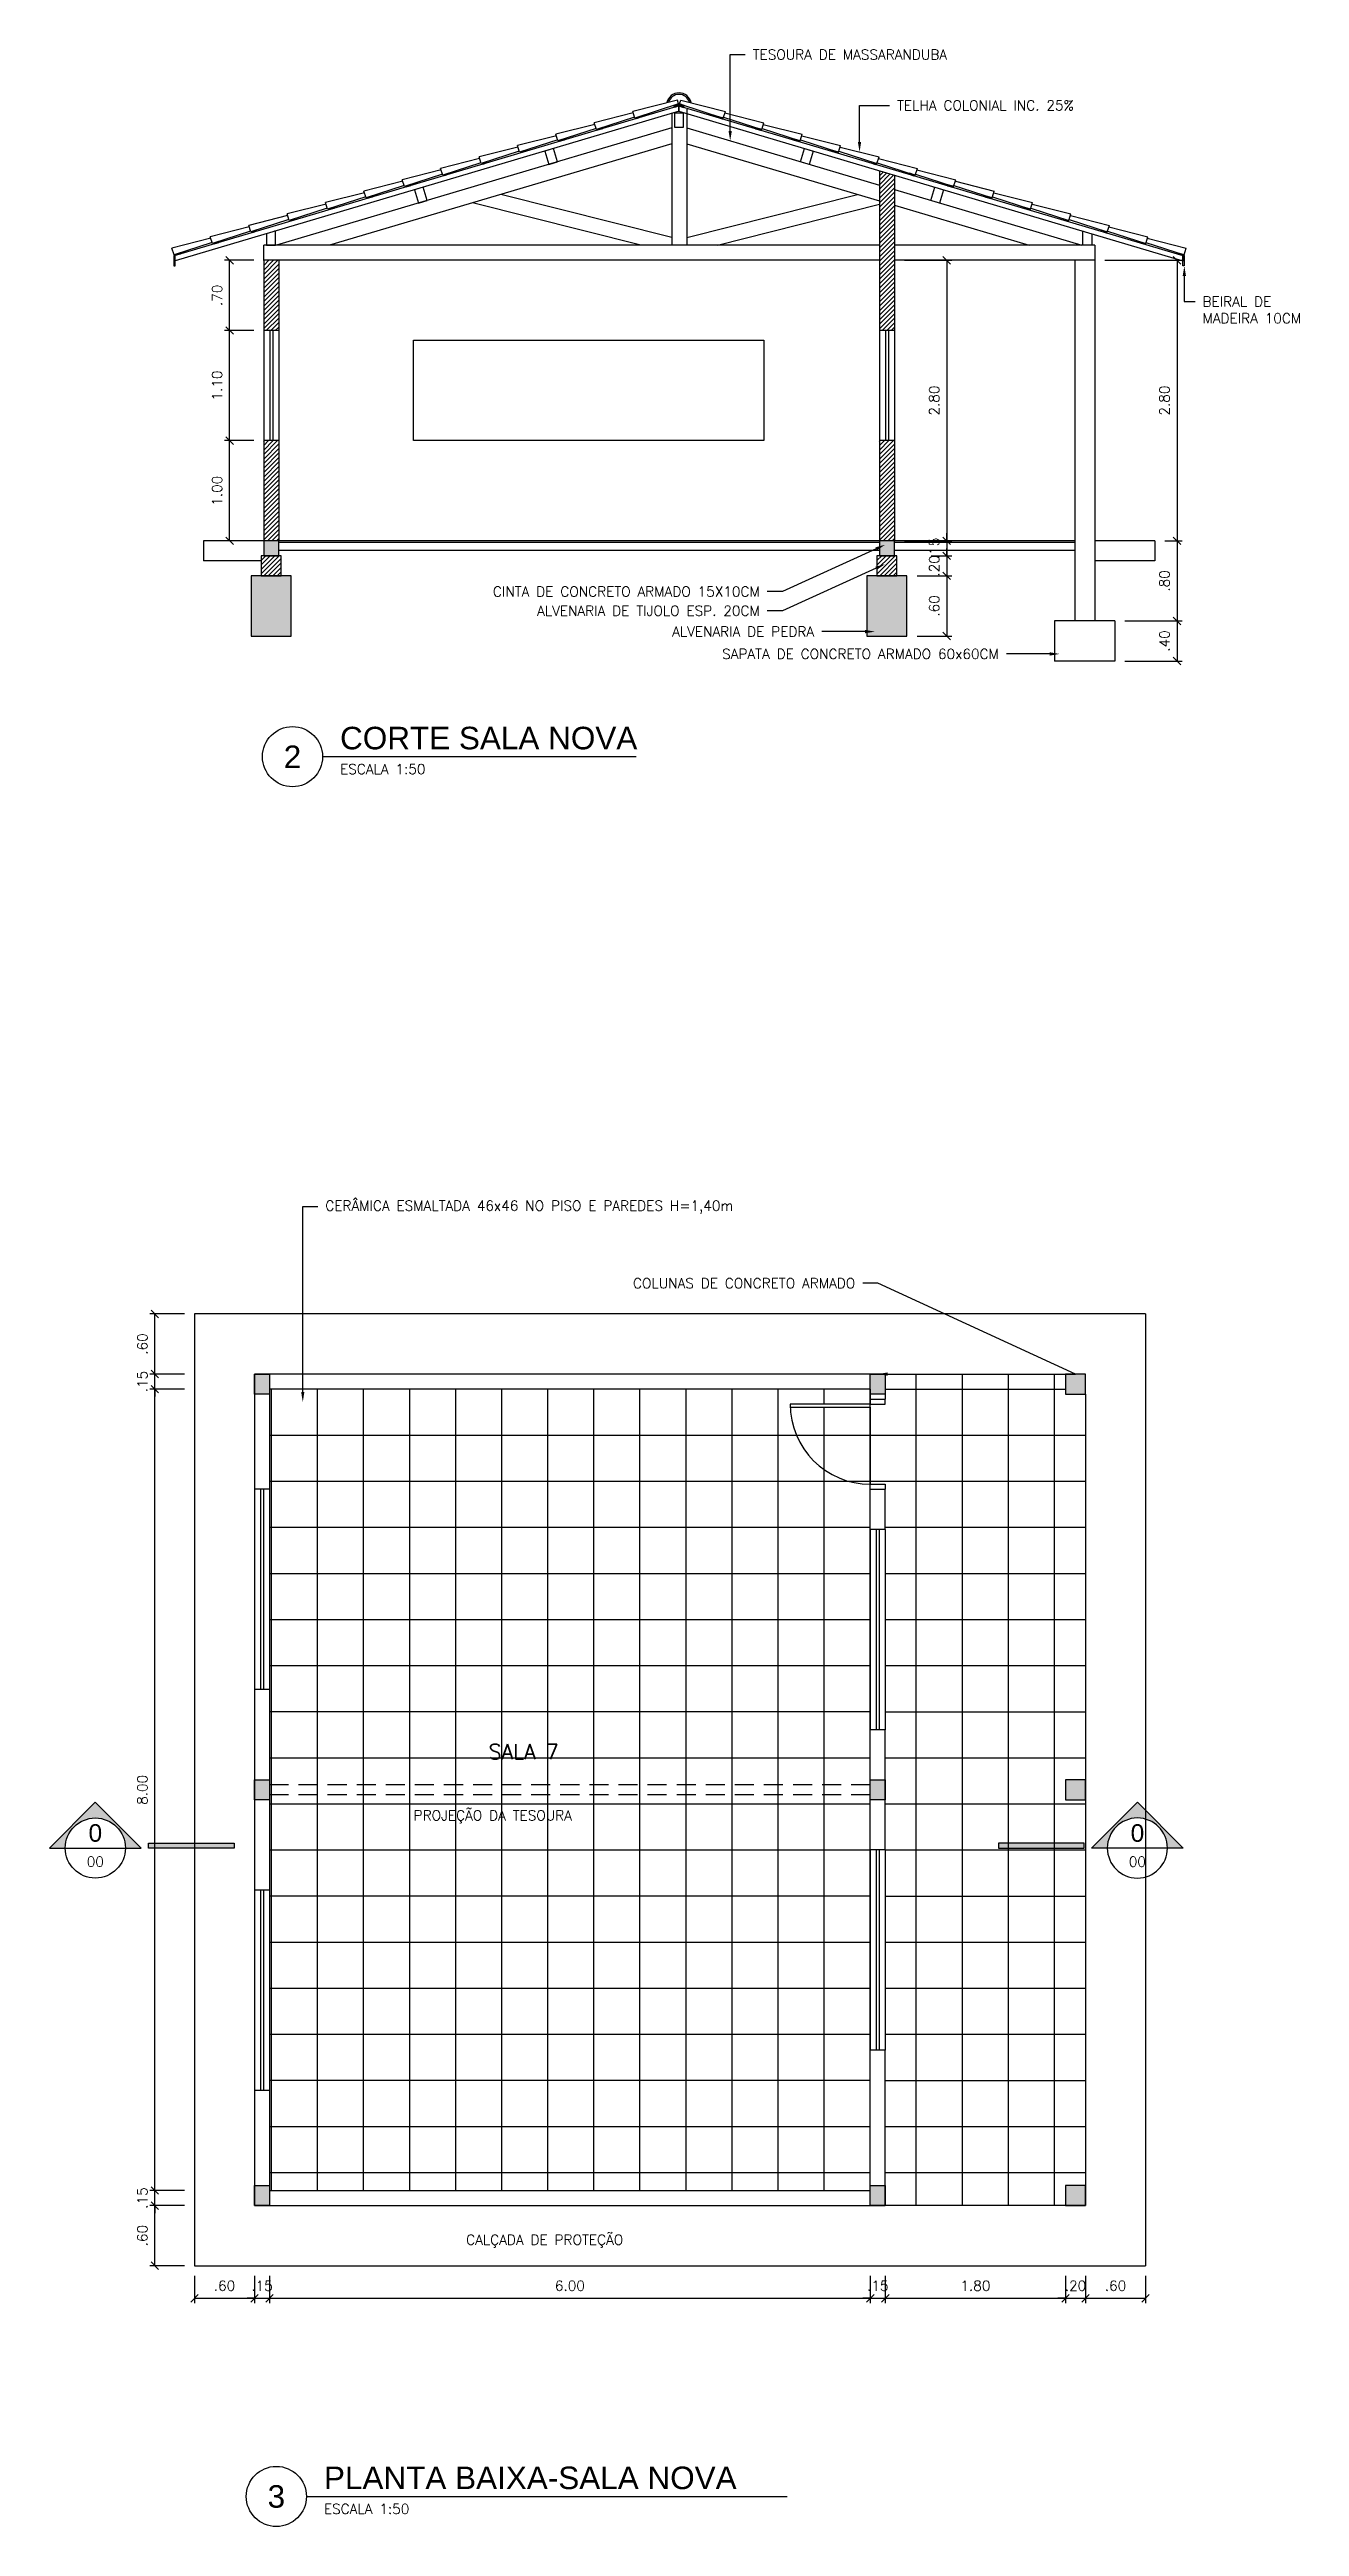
# Model space of a CAD drawing. Header units: millimetres. Extents: x -11 to 499, y 215 to 428.
# Drawn here: x 110.83 to 123.32, y 248.44 to 273.17 of the extents above; entities that cross this region are included whole.
import ezdxf
from ezdxf import colors
from ezdxf.entities.mleader import LeaderData, LeaderLine
from ezdxf.enums import TextEntityAlignment as Align
from ezdxf.math import Vec2, Vec3

# ---------------------------------------------------------------- set-up
doc = ezdxf.new("R2010")
doc.units = ezdxf.units.MM
doc.linetypes.add('HIDDEN', pattern=[9.525, 6.35, -3.175])
for name, color, linetype in [('ARQ-ALVENARIA', 4, 'Continuous'), ('ARQ-COTAS', 30, 'Continuous'), ('ARQ-ESQ-01', 1, 'Continuous'), ('ARQ-ESQ-02', 2, 'Continuous'), ('ARQ-ESTRUTURA', 6, 'Continuous'), ('ARQ-HACHURA', 253, 'Continuous'), ('ARQ-PENA-01', 1, 'Continuous'), ('ARQ-PENA-03', 3, 'Continuous'), ('ARQ-PENA-06', 6, 'Continuous'), ('ARQ-PISO', 8, 'Continuous'), ('ARQ-PROJ-01', 1, 'HIDDEN'), ('ARQ-SÍMBOLOS', 2, 'Continuous'), ('ARQ-TEXTO2', 2, 'Continuous'), ('ARQ-TEXTO3', 3, 'Continuous'), ('ARQ-TEXTO4', 4, 'Continuous')]:
    doc.layers.add(name, color=color, linetype=linetype)
doc.styles.add('arial', font='arial.ttf')
doc.styles.add('ROMANS', font='romans.shx')
doc.styles.add('Romans_Anot', font='romans.shx')
doc.dimstyles.new('Escala 1-50', dxfattribs={"dimscale": 0.5, "dimtxt": 0.2, "dimasz": 0.15, "dimexe": 0.1, "dimexo": 0.2, "dimgap": 0.15, "dimtad": 1, "dimzin": 4, "dimdsep": 46, "dimtxsty": 'Romans_Anot', "dimblk": 'OBLIQUE', "dimcen": 0.25, "dimclrd": 256, "dimclre": 256, "dimclrt": 2, "dimadec": 0, "dimazin": 0, "dimtfac": 1, "dimtix": 1, "dimtmove": 2, "dimatfit": 3, "dimfxl": 1, "dimlwd": -1, "dimlwe": -1, "dimarcsym": 0})
pattern_1 = [(50, (-24.41137, 0), (0.18218467, -0.015939086), [0.01905, -0.20955]), (355, (-24.41137, 0), (-0.03524342, 0.19105685), [0.01524, -0.16764058]), (100.451445, (-24.39619, -0.00133), (0.14694125, 0.17511775), [0.01619001, -0.17809024]), (46.1842, (-24.41137, 0.0508), (0.27107904, -0.04204233), [0.028575, -0.314325]), (96.63556, (-24.38878, 0.0473), (0.23740413, 0.24742612), [0.02428502, -0.2671356]), (351.18415, (-24.41137, 0.0508), (0.23740413, 0.24742612), [0.02285997, -0.25145973]), (21, (-24.38597, 0.0381), (0.15161439, -0.1022652), [0.01905, -0.20955]), (326, (-24.38597, 0.0381), (0.06180203, 0.18418797), [0.01524, -0.16764]), (71.451445, (-24.37333, 0.02958), (0.21341642, 0.08192277), [0.01619001, -0.17808994]), (37.5, (-24.41137, 0), (0.003088603, 0.084555039), [0, -0.165608, 0, -0.17018, 0, -0.168275]), (7.5, (-24.41137, 0), (0.066819663, 0.100180575), [0, -0.097028, 0, -0.161798, 0, -0.064135]), (327.5, (-24.46801, 0), (0.135590595, -0.005728744), [0, -0.0635, 0, -0.19812, 0, -0.26289]), (317.5, (-24.49341, 0), (0.14812918, 0.02542649), [0, -0.08255, 0, -0.131572, 0, -0.18669])]

msp = doc.modelspace()

# ---------------------------------------------------------------- texts
at = {"layer": 'ARQ-TEXTO2', "char_height": 0.1, "attachment_point": 1, "style": 'ROMANS'}
for s, insert in [('PROJEÇÃO DA TESOURA', (114.471, 255.592)), ('CALÇADA DE PROTEÇÃO', (114.996, 251.356))]:
    msp.add_mtext(s, dxfattribs=dict(at, insert=insert))
at = {"layer": 'ARQ-TEXTO3', "style": 'ROMANS'}
msp.add_text('SALA 7', height=0.15, dxfattribs=at).set_placement((115.221, 256.102))

# ---------------------------------------------------------------- blocks, each defined once
blk = doc.blocks.new('_Oblique')
at = {"color": 0, "linetype": 'ByBlock', "lineweight": -2}
blk.add_line((-0.5, -0.5), (0.5, 0.5), dxfattribs=at)
blk = doc.blocks.new('*D209')
at = {"layer": 'ARQ-COTAS', "ltscale": 0.03, "transparency": 16777216}
for p, q in [((119.374, 271.064), (119.846, 271.064)), ((119.796, 271.064), (119.796, 268.264)), ((119.374, 268.264), (119.846, 268.264))]:
    blk.add_line(p, q, dxfattribs=at)
at = {"layer": 'Defpoints', "color": 0, "ltscale": 0.03, "transparency": 16777216}
for p in [(119.274, 271.064), (119.274, 268.264), (119.796, 268.264)]:
    blk.add_point(p, dxfattribs=at)
at = {"layer": 'ARQ-COTAS', "ltscale": 0.03, "transparency": 16777216, "xscale": 0.075, "yscale": 0.075, "zscale": 0.075}
for p, rotation in [((119.796, 271.064), 90), ((119.796, 268.264), 270)]:
    blk.add_blockref('_Oblique', p, dxfattribs=dict(at, rotation=rotation))
at = {"layer": 'ARQ-COTAS', "color": 2, "ltscale": 0.03, "transparency": 16777216, "insert": (119.671, 269.664), "char_height": 0.1, "attachment_point": 5, "rotation": 90, "style": 'Romans_Anot'}
blk.add_mtext('2.80', dxfattribs=at)
blk = doc.blocks.new('*D210')
at = {"layer": 'ARQ-COTAS', "ltscale": 0.03, "transparency": 16777216}
for p, q in [((119.374, 268.264), (119.846, 268.264)), ((119.796, 268.264), (119.796, 268.339)), ((119.796, 268.264), (119.796, 268.114)), ((119.642, 268.114), (119.846, 268.114)), ((119.796, 268.114), (119.796, 268.039))]:
    blk.add_line(p, q, dxfattribs=at)
at = {"layer": 'Defpoints', "color": 0, "ltscale": 0.03, "transparency": 16777216}
for p in [(119.274, 268.264), (119.542, 268.114), (119.796, 268.114)]:
    blk.add_point(p, dxfattribs=at)
at = {"layer": 'ARQ-COTAS', "ltscale": 0.03, "transparency": 16777216, "xscale": 0.075, "yscale": 0.075, "zscale": 0.075}
for p, rotation in [((119.796, 268.264), 270), ((119.796, 268.114), 90)]:
    blk.add_blockref('_Oblique', p, dxfattribs=dict(at, rotation=rotation))
at = {"layer": 'ARQ-COTAS', "color": 2, "ltscale": 0.03, "transparency": 16777216, "insert": (119.671, 268.189), "char_height": 0.1, "attachment_point": 5, "rotation": 90, "style": 'Romans_Anot'}
blk.add_mtext('.15', dxfattribs=at)
blk = doc.blocks.new('*D211')
at = {"layer": 'ARQ-COTAS', "ltscale": 0.03, "transparency": 16777216}
for p, q in [((119.642, 268.114), (119.846, 268.114)), ((119.796, 268.114), (119.796, 268.189)), ((119.796, 268.114), (119.796, 267.914)), ((119.499, 267.914), (119.846, 267.914)), ((119.796, 267.914), (119.796, 267.839))]:
    blk.add_line(p, q, dxfattribs=at)
at = {"layer": 'Defpoints', "color": 0, "ltscale": 0.03, "transparency": 16777216}
for p in [(119.542, 268.114), (119.399, 267.914), (119.796, 267.914)]:
    blk.add_point(p, dxfattribs=at)
at = {"layer": 'ARQ-COTAS', "ltscale": 0.03, "transparency": 16777216, "xscale": 0.075, "yscale": 0.075, "zscale": 0.075}
for p, rotation in [((119.796, 268.114), 270), ((119.796, 267.914), 90)]:
    blk.add_blockref('_Oblique', p, dxfattribs=dict(at, rotation=rotation))
at = {"layer": 'ARQ-COTAS', "color": 2, "ltscale": 0.03, "transparency": 16777216, "insert": (119.671, 268.014), "char_height": 0.1, "attachment_point": 5, "rotation": 90, "style": 'Romans_Anot'}
blk.add_mtext('.20', dxfattribs=at)
blk = doc.blocks.new('*D212')
at = {"layer": 'ARQ-COTAS', "ltscale": 0.03, "transparency": 16777216}
for p, q in [((119.499, 267.914), (119.846, 267.914)), ((119.796, 267.914), (119.796, 267.314)), ((119.499, 267.314), (119.846, 267.314))]:
    blk.add_line(p, q, dxfattribs=at)
at = {"layer": 'Defpoints', "color": 0, "ltscale": 0.03, "transparency": 16777216}
for p in [(119.399, 267.914), (119.399, 267.314), (119.796, 267.314)]:
    blk.add_point(p, dxfattribs=at)
at = {"layer": 'ARQ-COTAS', "ltscale": 0.03, "transparency": 16777216, "xscale": 0.075, "yscale": 0.075, "zscale": 0.075}
for p, rotation in [((119.796, 267.914), 90), ((119.796, 267.314), 270)]:
    blk.add_blockref('_Oblique', p, dxfattribs=dict(at, rotation=rotation))
at = {"layer": 'ARQ-COTAS', "color": 2, "ltscale": 0.03, "transparency": 16777216, "insert": (119.671, 267.614), "char_height": 0.1, "attachment_point": 5, "rotation": 90, "style": 'Romans_Anot'}
blk.add_mtext('.60', dxfattribs=at)
blk = doc.blocks.new('*D213')
at = {"layer": 'ARQ-COTAS', "ltscale": 0.03, "transparency": 16777216}
for p, q in [((121.374, 271.064), (122.146, 271.064)), ((122.096, 271.064), (122.096, 268.264)), ((122.016, 268.264), (122.146, 268.264))]:
    blk.add_line(p, q, dxfattribs=at)
at = {"layer": 'Defpoints', "color": 0, "ltscale": 0.03, "transparency": 16777216}
for p in [(121.274, 271.064), (121.916, 268.264), (122.096, 268.264)]:
    blk.add_point(p, dxfattribs=at)
at = {"layer": 'ARQ-COTAS', "ltscale": 0.03, "transparency": 16777216, "xscale": 0.075, "yscale": 0.075, "zscale": 0.075}
for p, rotation in [((122.096, 271.064), 90), ((122.096, 268.264), 270)]:
    blk.add_blockref('_Oblique', p, dxfattribs=dict(at, rotation=rotation))
at = {"layer": 'ARQ-COTAS', "color": 2, "ltscale": 0.03, "transparency": 16777216, "insert": (121.971, 269.664), "char_height": 0.1, "attachment_point": 5, "rotation": 90, "style": 'Romans_Anot'}
blk.add_mtext('2.80', dxfattribs=at)
blk = doc.blocks.new('*D214')
at = {"layer": 'ARQ-COTAS', "ltscale": 0.03, "transparency": 16777216}
for p, q in [((121.974, 268.264), (122.146, 268.264)), ((122.096, 268.264), (122.096, 267.464)), ((121.574, 267.464), (122.146, 267.464))]:
    blk.add_line(p, q, dxfattribs=at)
at = {"layer": 'Defpoints', "color": 0, "ltscale": 0.03, "transparency": 16777216}
for p in [(121.874, 268.264), (121.474, 267.464), (122.096, 267.464)]:
    blk.add_point(p, dxfattribs=at)
at = {"layer": 'ARQ-COTAS', "ltscale": 0.03, "transparency": 16777216, "xscale": 0.075, "yscale": 0.075, "zscale": 0.075}
for p, rotation in [((122.096, 268.264), 90), ((122.096, 267.464), 270)]:
    blk.add_blockref('_Oblique', p, dxfattribs=dict(at, rotation=rotation))
at = {"layer": 'ARQ-COTAS', "color": 2, "ltscale": 0.03, "transparency": 16777216, "insert": (121.971, 267.864), "char_height": 0.1, "attachment_point": 5, "rotation": 90, "style": 'Romans_Anot'}
blk.add_mtext('.80', dxfattribs=at)
blk = doc.blocks.new('*D215')
at = {"layer": 'ARQ-COTAS', "ltscale": 0.03, "transparency": 16777216}
for p, q in [((121.574, 267.464), (122.146, 267.464)), ((122.096, 267.464), (122.096, 267.064)), ((121.574, 267.064), (122.146, 267.064))]:
    blk.add_line(p, q, dxfattribs=at)
at = {"layer": 'Defpoints', "color": 0, "ltscale": 0.03, "transparency": 16777216}
for p in [(121.474, 267.464), (121.474, 267.064), (122.096, 267.064)]:
    blk.add_point(p, dxfattribs=at)
at = {"layer": 'ARQ-COTAS', "ltscale": 0.03, "transparency": 16777216, "xscale": 0.075, "yscale": 0.075, "zscale": 0.075}
for p, rotation in [((122.096, 267.464), 90), ((122.096, 267.064), 270)]:
    blk.add_blockref('_Oblique', p, dxfattribs=dict(at, rotation=rotation))
at = {"layer": 'ARQ-COTAS', "color": 2, "ltscale": 0.03, "transparency": 16777216, "insert": (121.971, 267.264), "char_height": 0.1, "attachment_point": 5, "rotation": 90, "style": 'Romans_Anot'}
blk.add_mtext('.40', dxfattribs=at)
blk = doc.blocks.new('*D216')
at = {"layer": 'ARQ-TEXTO2', "ltscale": 0.03, "transparency": 16777216}
for p, q in [((112.874, 269.264), (112.583, 269.264)), ((112.633, 268.264), (112.633, 269.264)), ((112.874, 268.264), (112.583, 268.264))]:
    blk.add_line(p, q, dxfattribs=at)
at = {"layer": 'Defpoints', "color": 0, "ltscale": 0.03, "transparency": 16777216}
for p in [(112.633, 269.264), (112.974, 269.264), (112.974, 268.264)]:
    blk.add_point(p, dxfattribs=at)
at = {"layer": 'ARQ-TEXTO2', "ltscale": 0.03, "transparency": 16777216, "xscale": 0.075, "yscale": 0.075, "zscale": 0.075}
for p, rotation in [((112.633, 269.264), 90), ((112.633, 268.264), 270)]:
    blk.add_blockref('_Oblique', p, dxfattribs=dict(at, rotation=rotation))
at = {"layer": 'ARQ-TEXTO2', "color": 2, "ltscale": 0.03, "transparency": 16777216, "insert": (112.508, 268.764), "char_height": 0.1, "attachment_point": 5, "rotation": 90, "style": 'Romans_Anot'}
blk.add_mtext('1.00', dxfattribs=at)
blk = doc.blocks.new('*D207')
at = {"layer": 'ARQ-TEXTO2', "ltscale": 0.03, "transparency": 16777216}
for p, q in [((112.874, 270.364), (112.583, 270.364)), ((112.633, 269.264), (112.633, 270.364)), ((112.874, 269.264), (112.583, 269.264))]:
    blk.add_line(p, q, dxfattribs=at)
at = {"layer": 'Defpoints', "color": 0, "ltscale": 0.03, "transparency": 16777216}
for p in [(112.633, 270.364), (112.974, 270.364), (112.974, 269.264)]:
    blk.add_point(p, dxfattribs=at)
at = {"layer": 'ARQ-TEXTO2', "ltscale": 0.03, "transparency": 16777216, "xscale": 0.075, "yscale": 0.075, "zscale": 0.075}
for p, rotation in [((112.633, 270.364), 90), ((112.633, 269.264), 270)]:
    blk.add_blockref('_Oblique', p, dxfattribs=dict(at, rotation=rotation))
at = {"layer": 'ARQ-TEXTO2', "color": 2, "ltscale": 0.03, "transparency": 16777216, "insert": (112.508, 269.814), "char_height": 0.1, "attachment_point": 5, "rotation": 90, "style": 'Romans_Anot'}
blk.add_mtext('1.10', dxfattribs=at)
blk = doc.blocks.new('*D208')
at = {"layer": 'ARQ-TEXTO2', "ltscale": 0.03, "transparency": 16777216}
for p, q in [((112.874, 271.064), (112.583, 271.064)), ((112.633, 270.364), (112.633, 271.064)), ((112.874, 270.364), (112.583, 270.364))]:
    blk.add_line(p, q, dxfattribs=at)
at = {"layer": 'Defpoints', "color": 0, "ltscale": 0.03, "transparency": 16777216}
for p in [(112.633, 271.064), (112.974, 271.064), (112.974, 270.364)]:
    blk.add_point(p, dxfattribs=at)
at = {"layer": 'ARQ-TEXTO2', "ltscale": 0.03, "transparency": 16777216, "xscale": 0.075, "yscale": 0.075, "zscale": 0.075}
for p, rotation in [((112.633, 271.064), 90), ((112.633, 270.364), 270)]:
    blk.add_blockref('_Oblique', p, dxfattribs=dict(at, rotation=rotation))
at = {"layer": 'ARQ-TEXTO2', "color": 2, "ltscale": 0.03, "transparency": 16777216, "insert": (112.508, 270.714), "char_height": 0.1, "attachment_point": 5, "rotation": 90, "style": 'Romans_Anot'}
blk.add_mtext('.70', dxfattribs=at)
blk = doc.blocks.new('*U98')
at = {"layer": 'ARQ-SÍMBOLOS'}
blk.add_line((0.6, 0), (6.869, 0), dxfattribs=at)
blk.add_circle((0, 0), 0.6, dxfattribs=at)
at = {"layer": 'ARQ-TEXTO2', "style": 'ROMANS'}
blk.add_attdef('ESCALA1', text='', height=0.2, dxfattribs=at).set_placement((0.951, -0.149), align=Align.TOP_LEFT)
at = {"layer": 'ARQ-TEXTO4', "style": 'arial'}
blk.add_attdef('TITULODODESENHO', (0.951, 0.146), '', height=0.45, dxfattribs=at)
blk.add_attdef('0', text='', height=0.45, dxfattribs=at).set_placement((0, 0), align=Align.MIDDLE)
blk = doc.blocks.new('*D197')
at = {"layer": 'ARQ-COTAS', "ltscale": 0.03, "transparency": 16777216}
for p, q in [((112.282, 250.947), (112.282, 250.672)), ((112.882, 250.947), (112.882, 250.672)), ((112.282, 250.722), (112.882, 250.722))]:
    blk.add_line(p, q, dxfattribs=at)
at = {"layer": 'Defpoints', "color": 0, "ltscale": 0.03, "transparency": 16777216}
for p in [(112.282, 251.047), (112.882, 251.047), (112.882, 250.722)]:
    blk.add_point(p, dxfattribs=at)
at = {"layer": 'ARQ-COTAS', "ltscale": 0.03, "transparency": 16777216, "xscale": 0.075, "yscale": 0.075, "zscale": 0.075, "rotation": 180}
blk.add_blockref('_Oblique', (112.282, 250.722), dxfattribs=at)
at = {"layer": 'ARQ-COTAS', "ltscale": 0.03, "transparency": 16777216, "xscale": 0.075, "yscale": 0.075, "zscale": 0.075}
blk.add_blockref('_Oblique', (112.882, 250.722), dxfattribs=at)
at = {"layer": 'ARQ-COTAS', "color": 2, "ltscale": 0.03, "transparency": 16777216, "insert": (112.582, 250.847), "char_height": 0.1, "attachment_point": 5, "style": 'Romans_Anot'}
blk.add_mtext('.60', dxfattribs=at)
blk = doc.blocks.new('*D198')
at = {"layer": 'ARQ-COTAS', "ltscale": 0.03, "transparency": 16777216}
for p, q in [((112.882, 250.947), (112.882, 250.672)), ((113.032, 250.947), (113.032, 250.672)), ((112.882, 250.722), (112.807, 250.722)), ((112.882, 250.722), (113.032, 250.722)), ((113.032, 250.722), (113.107, 250.722))]:
    blk.add_line(p, q, dxfattribs=at)
at = {"layer": 'Defpoints', "color": 0, "ltscale": 0.03, "transparency": 16777216}
for p in [(112.882, 251.047), (113.032, 251.047), (113.032, 250.722)]:
    blk.add_point(p, dxfattribs=at)
at = {"layer": 'ARQ-COTAS', "ltscale": 0.03, "transparency": 16777216, "xscale": 0.075, "yscale": 0.075, "zscale": 0.075}
blk.add_blockref('_Oblique', (112.882, 250.722), dxfattribs=at)
at = {"layer": 'ARQ-COTAS', "ltscale": 0.03, "transparency": 16777216, "xscale": 0.075, "yscale": 0.075, "zscale": 0.075, "rotation": 180}
blk.add_blockref('_Oblique', (113.032, 250.722), dxfattribs=at)
at = {"layer": 'ARQ-COTAS', "color": 2, "ltscale": 0.03, "transparency": 16777216, "insert": (112.957, 250.847), "char_height": 0.1, "attachment_point": 5, "style": 'Romans_Anot'}
blk.add_mtext('.15', dxfattribs=at)
blk = doc.blocks.new('*D199')
at = {"layer": 'ARQ-COTAS', "ltscale": 0.03, "transparency": 16777216}
for p, q in [((113.032, 250.947), (113.032, 250.672)), ((119.032, 250.947), (119.032, 250.672)), ((113.032, 250.722), (119.032, 250.722))]:
    blk.add_line(p, q, dxfattribs=at)
at = {"layer": 'Defpoints', "color": 0, "ltscale": 0.03, "transparency": 16777216}
for p in [(113.032, 251.047), (119.032, 251.047), (119.032, 250.722)]:
    blk.add_point(p, dxfattribs=at)
at = {"layer": 'ARQ-COTAS', "ltscale": 0.03, "transparency": 16777216, "xscale": 0.075, "yscale": 0.075, "zscale": 0.075, "rotation": 180}
blk.add_blockref('_Oblique', (113.032, 250.722), dxfattribs=at)
at = {"layer": 'ARQ-COTAS', "ltscale": 0.03, "transparency": 16777216, "xscale": 0.075, "yscale": 0.075, "zscale": 0.075}
blk.add_blockref('_Oblique', (119.032, 250.722), dxfattribs=at)
at = {"layer": 'ARQ-COTAS', "color": 2, "ltscale": 0.03, "transparency": 16777216, "insert": (116.032, 250.847), "char_height": 0.1, "attachment_point": 5, "style": 'Romans_Anot'}
blk.add_mtext('6.00', dxfattribs=at)
blk = doc.blocks.new('*D200')
at = {"layer": 'ARQ-COTAS', "ltscale": 0.03, "transparency": 16777216}
for p, q in [((119.032, 250.947), (119.032, 250.672)), ((119.182, 250.947), (119.182, 250.672)), ((119.032, 250.722), (118.957, 250.722)), ((119.032, 250.722), (119.182, 250.722)), ((119.182, 250.722), (119.257, 250.722))]:
    blk.add_line(p, q, dxfattribs=at)
at = {"layer": 'Defpoints', "color": 0, "ltscale": 0.03, "transparency": 16777216}
for p in [(119.032, 251.047), (119.182, 251.047), (119.182, 250.722)]:
    blk.add_point(p, dxfattribs=at)
at = {"layer": 'ARQ-COTAS', "ltscale": 0.03, "transparency": 16777216, "xscale": 0.075, "yscale": 0.075, "zscale": 0.075}
blk.add_blockref('_Oblique', (119.032, 250.722), dxfattribs=at)
at = {"layer": 'ARQ-COTAS', "ltscale": 0.03, "transparency": 16777216, "xscale": 0.075, "yscale": 0.075, "zscale": 0.075, "rotation": 180}
blk.add_blockref('_Oblique', (119.182, 250.722), dxfattribs=at)
at = {"layer": 'ARQ-COTAS', "color": 2, "ltscale": 0.03, "transparency": 16777216, "insert": (119.107, 250.847), "char_height": 0.1, "attachment_point": 5, "style": 'Romans_Anot'}
blk.add_mtext('.15', dxfattribs=at)
blk = doc.blocks.new('*D201')
at = {"layer": 'ARQ-COTAS', "ltscale": 0.03, "transparency": 16777216}
for p, q in [((119.182, 250.947), (119.182, 250.672)), ((120.982, 250.947), (120.982, 250.672)), ((119.182, 250.722), (120.982, 250.722))]:
    blk.add_line(p, q, dxfattribs=at)
at = {"layer": 'Defpoints', "color": 0, "ltscale": 0.03, "transparency": 16777216}
for p in [(119.182, 251.047), (120.982, 251.047), (120.982, 250.722)]:
    blk.add_point(p, dxfattribs=at)
at = {"layer": 'ARQ-COTAS', "ltscale": 0.03, "transparency": 16777216, "xscale": 0.075, "yscale": 0.075, "zscale": 0.075, "rotation": 180}
blk.add_blockref('_Oblique', (119.182, 250.722), dxfattribs=at)
at = {"layer": 'ARQ-COTAS', "ltscale": 0.03, "transparency": 16777216, "xscale": 0.075, "yscale": 0.075, "zscale": 0.075}
blk.add_blockref('_Oblique', (120.982, 250.722), dxfattribs=at)
at = {"layer": 'ARQ-COTAS', "color": 2, "ltscale": 0.03, "transparency": 16777216, "insert": (120.082, 250.847), "char_height": 0.1, "attachment_point": 5, "style": 'Romans_Anot'}
blk.add_mtext('1.80', dxfattribs=at)
blk = doc.blocks.new('*D202')
at = {"layer": 'ARQ-COTAS', "ltscale": 0.03, "transparency": 16777216}
for p, q in [((120.982, 250.947), (120.982, 250.672)), ((121.182, 250.947), (121.182, 250.672)), ((120.982, 250.722), (120.907, 250.722)), ((120.982, 250.722), (121.182, 250.722)), ((121.182, 250.722), (121.257, 250.722))]:
    blk.add_line(p, q, dxfattribs=at)
at = {"layer": 'Defpoints', "color": 0, "ltscale": 0.03, "transparency": 16777216}
for p in [(120.982, 251.047), (121.182, 251.047), (121.182, 250.722)]:
    blk.add_point(p, dxfattribs=at)
at = {"layer": 'ARQ-COTAS', "ltscale": 0.03, "transparency": 16777216, "xscale": 0.075, "yscale": 0.075, "zscale": 0.075}
blk.add_blockref('_Oblique', (120.982, 250.722), dxfattribs=at)
at = {"layer": 'ARQ-COTAS', "ltscale": 0.03, "transparency": 16777216, "xscale": 0.075, "yscale": 0.075, "zscale": 0.075, "rotation": 180}
blk.add_blockref('_Oblique', (121.182, 250.722), dxfattribs=at)
at = {"layer": 'ARQ-COTAS', "color": 2, "ltscale": 0.03, "transparency": 16777216, "insert": (121.082, 250.847), "char_height": 0.1, "attachment_point": 5, "style": 'Romans_Anot'}
blk.add_mtext('.20', dxfattribs=at)
blk = doc.blocks.new('*D203')
at = {"layer": 'ARQ-COTAS', "ltscale": 0.03, "transparency": 16777216}
for p, q in [((121.182, 250.947), (121.182, 250.672)), ((121.782, 250.947), (121.782, 250.672)), ((121.182, 250.722), (121.782, 250.722))]:
    blk.add_line(p, q, dxfattribs=at)
at = {"layer": 'Defpoints', "color": 0, "ltscale": 0.03, "transparency": 16777216}
for p in [(121.182, 251.047), (121.782, 251.047), (121.782, 250.722)]:
    blk.add_point(p, dxfattribs=at)
at = {"layer": 'ARQ-COTAS', "ltscale": 0.03, "transparency": 16777216, "xscale": 0.075, "yscale": 0.075, "zscale": 0.075, "rotation": 180}
blk.add_blockref('_Oblique', (121.182, 250.722), dxfattribs=at)
at = {"layer": 'ARQ-COTAS', "ltscale": 0.03, "transparency": 16777216, "xscale": 0.075, "yscale": 0.075, "zscale": 0.075}
blk.add_blockref('_Oblique', (121.782, 250.722), dxfattribs=at)
at = {"layer": 'ARQ-COTAS', "color": 2, "ltscale": 0.03, "transparency": 16777216, "insert": (121.482, 250.847), "char_height": 0.1, "attachment_point": 5, "style": 'Romans_Anot'}
blk.add_mtext('.60', dxfattribs=at)
blk = doc.blocks.new('*D204')
at = {"layer": 'ARQ-COTAS', "ltscale": 0.03, "transparency": 16777216}
for p, q in [((112.182, 251.647), (111.837, 251.647)), ((111.887, 251.047), (111.887, 251.647)), ((112.182, 251.047), (111.837, 251.047))]:
    blk.add_line(p, q, dxfattribs=at)
at = {"layer": 'Defpoints', "color": 0, "ltscale": 0.03, "transparency": 16777216}
for p in [(111.887, 251.647), (112.282, 251.647), (112.282, 251.047)]:
    blk.add_point(p, dxfattribs=at)
at = {"layer": 'ARQ-COTAS', "ltscale": 0.03, "transparency": 16777216, "xscale": 0.075, "yscale": 0.075, "zscale": 0.075}
for p, rotation in [((111.887, 251.647), 90), ((111.887, 251.047), 270)]:
    blk.add_blockref('_Oblique', p, dxfattribs=dict(at, rotation=rotation))
at = {"layer": 'ARQ-COTAS', "color": 2, "ltscale": 0.03, "transparency": 16777216, "insert": (111.762, 251.347), "char_height": 0.1, "attachment_point": 5, "rotation": 90, "style": 'Romans_Anot'}
blk.add_mtext('.60', dxfattribs=at)
blk = doc.blocks.new('*D205')
at = {"layer": 'ARQ-COTAS', "ltscale": 0.03, "transparency": 16777216}
for p, q in [((112.182, 251.797), (111.837, 251.797)), ((111.887, 251.797), (111.887, 251.872)), ((111.887, 251.647), (111.887, 251.797)), ((112.182, 251.647), (111.837, 251.647)), ((111.887, 251.647), (111.887, 251.572))]:
    blk.add_line(p, q, dxfattribs=at)
at = {"layer": 'Defpoints', "color": 0, "ltscale": 0.03, "transparency": 16777216}
for p in [(111.887, 251.797), (112.282, 251.797), (112.282, 251.647)]:
    blk.add_point(p, dxfattribs=at)
at = {"layer": 'ARQ-COTAS', "ltscale": 0.03, "transparency": 16777216, "xscale": 0.075, "yscale": 0.075, "zscale": 0.075}
for p, rotation in [((111.887, 251.797), 270), ((111.887, 251.647), 90)]:
    blk.add_blockref('_Oblique', p, dxfattribs=dict(at, rotation=rotation))
at = {"layer": 'ARQ-COTAS', "color": 2, "ltscale": 0.03, "transparency": 16777216, "insert": (111.762, 251.722), "char_height": 0.1, "attachment_point": 5, "rotation": 90, "style": 'Romans_Anot'}
blk.add_mtext('.15', dxfattribs=at)
blk = doc.blocks.new('*D206')
at = {"layer": 'ARQ-COTAS', "ltscale": 0.03, "transparency": 16777216}
for p, q in [((112.182, 259.797), (111.837, 259.797)), ((111.887, 251.797), (111.887, 259.797)), ((112.182, 251.797), (111.837, 251.797))]:
    blk.add_line(p, q, dxfattribs=at)
at = {"layer": 'Defpoints', "color": 0, "ltscale": 0.03, "transparency": 16777216}
for p in [(111.887, 259.797), (112.282, 259.797), (112.282, 251.797)]:
    blk.add_point(p, dxfattribs=at)
at = {"layer": 'ARQ-COTAS', "ltscale": 0.03, "transparency": 16777216, "xscale": 0.075, "yscale": 0.075, "zscale": 0.075}
for p, rotation in [((111.887, 259.797), 90), ((111.887, 251.797), 270)]:
    blk.add_blockref('_Oblique', p, dxfattribs=dict(at, rotation=rotation))
at = {"layer": 'ARQ-COTAS', "color": 2, "ltscale": 0.03, "transparency": 16777216, "insert": (111.762, 255.797), "char_height": 0.1, "attachment_point": 5, "rotation": 90, "style": 'Romans_Anot'}
blk.add_mtext('8.00', dxfattribs=at)
blk = doc.blocks.new('*D195')
at = {"layer": 'ARQ-COTAS', "ltscale": 0.03, "transparency": 16777216}
for p, q in [((112.182, 259.947), (111.837, 259.947)), ((111.887, 259.947), (111.887, 260.022)), ((111.887, 259.797), (111.887, 259.947)), ((112.182, 259.797), (111.837, 259.797)), ((111.887, 259.797), (111.887, 259.722))]:
    blk.add_line(p, q, dxfattribs=at)
at = {"layer": 'Defpoints', "color": 0, "ltscale": 0.03, "transparency": 16777216}
for p in [(111.887, 259.947), (112.282, 259.947), (112.282, 259.797)]:
    blk.add_point(p, dxfattribs=at)
at = {"layer": 'ARQ-COTAS', "ltscale": 0.03, "transparency": 16777216, "xscale": 0.075, "yscale": 0.075, "zscale": 0.075}
for p, rotation in [((111.887, 259.947), 270), ((111.887, 259.797), 90)]:
    blk.add_blockref('_Oblique', p, dxfattribs=dict(at, rotation=rotation))
at = {"layer": 'ARQ-COTAS', "color": 2, "ltscale": 0.03, "transparency": 16777216, "insert": (111.762, 259.872), "char_height": 0.1, "attachment_point": 5, "rotation": 90, "style": 'Romans_Anot'}
blk.add_mtext('.15', dxfattribs=at)
blk = doc.blocks.new('*D196')
at = {"layer": 'ARQ-COTAS', "ltscale": 0.03, "transparency": 16777216}
for p, q in [((112.182, 260.547), (111.837, 260.547)), ((111.887, 259.947), (111.887, 260.547)), ((112.182, 259.947), (111.837, 259.947))]:
    blk.add_line(p, q, dxfattribs=at)
at = {"layer": 'Defpoints', "color": 0, "ltscale": 0.03, "transparency": 16777216}
for p in [(111.887, 260.547), (112.282, 260.547), (112.282, 259.947)]:
    blk.add_point(p, dxfattribs=at)
at = {"layer": 'ARQ-COTAS', "ltscale": 0.03, "transparency": 16777216, "xscale": 0.075, "yscale": 0.075, "zscale": 0.075}
for p, rotation in [((111.887, 260.547), 90), ((111.887, 259.947), 270)]:
    blk.add_blockref('_Oblique', p, dxfattribs=dict(at, rotation=rotation))
at = {"layer": 'ARQ-COTAS', "color": 2, "ltscale": 0.03, "transparency": 16777216, "insert": (111.762, 260.247), "char_height": 0.1, "attachment_point": 5, "rotation": 90, "style": 'Romans_Anot'}
blk.add_mtext('.60', dxfattribs=at)
blk = doc.blocks.new('*U173')
at = {"layer": 'ARQ-SÍMBOLOS'}
blk.add_line((0.6, 0), (10.205, 0), dxfattribs=at)
blk.add_circle((0, 0), 0.6, dxfattribs=at)
at = {"layer": 'ARQ-TEXTO2', "style": 'ROMANS'}
blk.add_attdef('ESCALA1', text='', height=0.2, dxfattribs=at).set_placement((0.951, -0.149), align=Align.TOP_LEFT)
at = {"layer": 'ARQ-TEXTO4', "style": 'arial'}
blk.add_attdef('TITULODODESENHO', (0.951, 0.146), '', height=0.45, dxfattribs=at)
blk.add_attdef('0', text='', height=0.45, dxfattribs=at).set_placement((0, 0), align=Align.MIDDLE)
blk = doc.blocks.new('Símbolo_Corte')
at = {"layer": 'ARQ-SÍMBOLOS'}
h = blk.add_hatch(color=256, dxfattribs=at)
h.dxf.hatch_style = 1
h.paths.add_polyline_path([(0, 0.915), (-0.915, 0), (-0.6, 0, -1), (0.6, 0), (0.915, 0)])
at = {"layer": 'ARQ-SÍMBOLOS', "ltscale": 0.1}
blk.add_hatch(color=256, dxfattribs=at).paths.add_polyline_path([(1.063, 0.1), (2.775, 0.1), (2.775, 0), (1.063, 0)])
at = {"layer": 'ARQ-SÍMBOLOS'}
for p, q in [((-0.915, 0), (-0.6, 0)), ((0.6, 0), (0.915, 0))]:
    blk.add_line(p, q, dxfattribs=at)
at = {"layer": 'ARQ-SÍMBOLOS', "color": 4}
blk.add_line((-0.6, 0), (0.6, 0), dxfattribs=at)
at = {"layer": 'ARQ-SÍMBOLOS'}
blk.add_lwpolyline([(-0.915, 0), (0, 0.915), (0.915, 0)], dxfattribs=at)
blk.add_lwpolyline([(1.063, 0.1), (2.775, 0.1), (2.775, 0), (1.063, 0)], close=True, dxfattribs=at)
blk.add_circle((0, 0), 0.6, dxfattribs=at)
at = {"layer": 'ARQ-TEXTO2', "style": 'ROMANS'}
blk.add_attdef('NUMERO-FOLHA', text='', height=0.2, dxfattribs=at).set_placement((0, -0.271), align=Align.MIDDLE_CENTER)
at = {"layer": 'ARQ-TEXTO4', "style": 'arial'}
blk.add_attdef('NUMERO-DESENHO-NA-FOLHA', text='', height=0.35, dxfattribs=at).set_placement((0, 0.301), align=Align.MIDDLE_CENTER)

# ---------------------------------------------------------------- dimensions: what is measured, and where the dimension line sits
at = {"layer": 'ARQ-COTAS', "ltscale": 0.03}
for base, p1, p2, picture, middle in [((119.796, 268.264), (119.274, 271.064), (119.274, 268.264), '*D209', (119.671, 269.664)), ((122.096, 268.264), (121.274, 271.064), (121.916, 268.264), '*D213', (121.971, 269.664)), ((119.796, 268.114), (119.274, 268.264), (119.542, 268.114), '*D210', (119.671, 268.189)), ((122.096, 267.464), (121.874, 268.264), (121.474, 267.464), '*D214', (121.971, 267.864)), ((119.796, 267.914), (119.542, 268.114), (119.399, 267.914), '*D211', (119.671, 268.014)), ((119.796, 267.314), (119.399, 267.914), (119.399, 267.314), '*D212', (119.671, 267.614)), ((122.096, 267.064), (121.474, 267.464), (121.474, 267.064), '*D215', (121.971, 267.264)), ((111.887, 260.547), (112.282, 259.947), (112.282, 260.547), '*D196', (111.762, 260.247)), ((111.887, 259.947), (112.282, 259.797), (112.282, 259.947), '*D195', (111.762, 259.872)), ((111.887, 259.797), (112.282, 251.797), (112.282, 259.797), '*D206', (111.762, 255.797)), ((111.887, 251.797), (112.282, 251.647), (112.282, 251.797), '*D205', (111.762, 251.722)), ((111.887, 251.647), (112.282, 251.047), (112.282, 251.647), '*D204', (111.762, 251.347))]:
    dim = msp.add_linear_dim(base=base, p1=p1, p2=p2, angle=90, dimstyle='Escala 1-50', dxfattribs=at)
    dim.commit()
    dim.dimension.update_dxf_attribs({"geometry": picture, "text_midpoint": middle})
for base, p1, p2, picture, middle in [((112.882, 250.722), (112.282, 251.047), (112.882, 251.047), '*D197', (112.582, 250.847)), ((113.032, 250.722), (112.882, 251.047), (113.032, 251.047), '*D198', (112.957, 250.847)), ((119.032, 250.722), (113.032, 251.047), (119.032, 251.047), '*D199', (116.032, 250.847)), ((119.182, 250.722), (119.032, 251.047), (119.182, 251.047), '*D200', (119.107, 250.847)), ((120.982, 250.722), (119.182, 251.047), (120.982, 251.047), '*D201', (120.082, 250.847)), ((121.182, 250.722), (120.982, 251.047), (121.182, 251.047), '*D202', (121.082, 250.847)), ((121.782, 250.722), (121.182, 251.047), (121.782, 251.047), '*D203', (121.482, 250.847))]:
    dim = msp.add_linear_dim(base=base, p1=p1, p2=p2, dimstyle='Escala 1-50', dxfattribs=at)
    dim.commit()
    dim.dimension.update_dxf_attribs({"geometry": picture, "text_midpoint": middle})
at = {"layer": 'ARQ-TEXTO2', "ltscale": 0.03}
for base, p1, p2, picture, middle in [((112.633, 271.064), (112.974, 270.364), (112.974, 271.064), '*D208', (112.508, 270.714)), ((112.633, 270.364), (112.974, 269.264), (112.974, 270.364), '*D207', (112.508, 269.814)), ((112.633, 269.264), (112.974, 268.264), (112.974, 269.264), '*D216', (112.508, 268.764))]:
    dim = msp.add_linear_dim(base=base, p1=p1, p2=p2, angle=90, dimstyle='Escala 1-50', dxfattribs=at)
    dim.commit()
    dim.dimension.update_dxf_attribs({"geometry": picture, "text_midpoint": middle})

# ---------------------------------------------------------------- hatches: boundary and pattern name
at = {"layer": 'ARQ-HACHURA', "ltscale": 0.03, "transparency": 33554687}
h = msp.add_hatch(dxfattribs=at)
h.set_pattern_fill('ANSI31', color=256, scale=0.01)
h.set_pattern_definition([(45, (-24.411368, 0), (-0.0224506403, 0.0224506403), [])])
h.paths.add_polyline_path([(113.124, 271.064), (112.974, 271.064), (112.974, 270.364), (113.124, 270.364)])
h.paths.add_polyline_path([(113.124, 269.264), (112.974, 269.264), (112.974, 268.264), (113.124, 268.264)])
h.paths.add_polyline_path([(119.274, 269.264), (119.124, 269.264), (119.124, 268.264), (119.274, 268.264)])
h.paths.add_polyline_path([(113.149, 268.114), (112.949, 268.114), (112.949, 267.914), (113.149, 267.914)])
h.paths.add_polyline_path([(119.299, 268.114), (119.099, 268.114), (119.099, 267.914), (119.299, 267.914)])
h.paths.add_polyline_path([(119.274, 271.914), (119.124, 271.959), (119.124, 270.364), (119.274, 270.364)])
h = msp.add_hatch(dxfattribs=at)
h.set_pattern_fill('AR-CONC', color=256, scale=0.001)
h.set_pattern_definition(pattern_1)
h.paths.add_polyline_path([(113.124, 268.264), (112.974, 268.264), (112.974, 268.114), (113.124, 268.114)])
h.paths.add_polyline_path([(119.274, 268.264), (119.124, 268.264), (119.124, 268.114), (119.274, 268.114)])
h = msp.add_hatch(dxfattribs=at)
h.set_pattern_fill('GRAVEL', color=256, scale=0.01)
h.set_pattern_definition([(228.0127875, (-24.228488, 0.254), (-2.0320000002, -2.2859999999), [0.03417214, -3.38304836]), (184.969741, (-24.251348, 0.2286), (3.0479999988, 0.25400001447), [0.05864047, -5.80540489]), (132.510447, (-24.309768, 0.22352), (2.5400000011, -2.793999999), [0.04134815, -4.09347228]), (267.273689, (-24.408828, 0.16002), (0.25400000053, 5.07999999997), [0.05340045, -5.28664374]), (292.833654, (-24.411368, 0.10668), (-1.2700000001, 3.04799999996), [0.05236337, -5.18398077]), (357.273689, (-24.391048, 0.05842), (-5.07999999997, 0.25400000053), [0.05340045, -5.28664374]), (37.6942405, (-24.337708, 0.05588), (-3.30199999985, -2.5400000002), [0.07061937, -6.99131153]), (72.2553284, (-24.281828, 0.09906), (1.77800000048, 5.58799999985), [0.06667195, -6.60052566]), (121.4295656, (-24.261508, 0.16256), (-2.0320000003, 3.3019999998), [0.0535813, -5.30455457]), (175.236358, (-24.289448, 0.20828), (2.794, -0.2540000004), [0.06117133, -2.9973937]), (222.3974378, (-24.350408, 0.21336), (-3.0479999999, -2.7940000001), [0.0791078, -7.83167725]), (138.814075, (-24.157368, 0.15748), (-1.7779999999, 1.5240000001), [0.02700045, -2.67305658]), (171.4692344, (-24.177688, 0.17526), (3.3020000001, -0.5079999994), [0.0513682, -5.0854639]), (225, (-24.22849, 0.18288), (-4e-17, -0.254), [0.03592093, -0.32328931]), (203.19859, (-24.246268, 0.21336), (1.27, 0.508), [0.01934413, -1.91506224]), (291.80141, (-24.26405, 0.20574), (-0.254, 0.762), [0.02735656, -1.3404753]), (30.963757, (-24.25389, 0.18034), (0.762, 0.508), [0.04443197, -1.43662982]), (161.56505, (-24.21579, 0.2032), (0.508, -0.254), [0.03212871, -0.77108981]), (16.3895403, (-24.411368, 0.20574), (2.54, 0.762), [0.0450088, -4.45588267]), (70.346176, (-24.368188, 0.21844), (-1.0160000001, -2.794), [0.0377599, -3.73822157]), (293.19859, (-24.215788, 0.254), (-0.508, 1.27), [0.038688, -1.89571836]), (343.6104597, (-24.200548, 0.21844), (-2.54000000005, 0.7619999998), [0.0450088, -4.45588267]), (339.443955, (-24.411368, 0.04826), (-1.27, 0.508), [0.04340352, -2.12677343]), (294.7751406, (-24.370728, 0.03302), (-1.2700000015, 2.7939999993), [0.03636721, -3.60035934]), (66.80141, (-24.213248, 0), (0.508, 1.27), [0.038688, -1.89571836]), (17.3540246, (-24.198008, 0.03556), (-3.3019999999, -1.0160000002), [0.04257827, -4.2152376]), (69.443955, (-24.337708, 0), (-0.508, -1.27), [0.02170176, -2.1484752]), (101.309932, (-24.22849, 0), (-0.254, 1.016), [0.01295146, -1.2821995]), (165.963757, (-24.23103, 0.0127), (0.762, -0.254), [0.05236337, -0.99490546]), (186.009006, (-24.281828, 0.0254), (2.54, 0.25400000013), [0.0485267, -4.80413649]), (303.690068, (-24.25389, 0.15748), (-0.254, 0.508), [0.03663239, -0.87917764]), (353.1572266, (-24.233568, 0.127), (4.31800000003, -0.50799999977), [0.06395568, -6.3316009]), (60.945396, (-24.170068, 0.11938), (-1.016, -1.778), [0.02615082, -2.58893923]), (90, (-24.15737, 0.14224), (-0.254, 0.254), [0.01524, -0.23876]), (120.256437, (-24.286908, 0.03302), (1.0159999999, -1.7780000001), [0.0352867, -3.49339408]), (48.0127875, (-24.304688, 0.0635), (2.0320000002, 2.2859999999), [0.06834429, -3.34887622]), (0, (-24.25897, 0.1143), (0.254, 0.254), [0.06604, -0.18796]), (325.3048465, (-24.192928, 0.1143), (2.540000001, -1.7779999986), [0.04016096, -3.97593167]), (254.054604, (-24.159908, 0.09144), (-0.254, -1.016), [0.0369829, -1.812165]), (207.6459754, (-24.170068, 0.05588), (-4.82600000018, -2.53999999966), [0.0602145, -5.96124644]), (175.4260787, (-24.223408, 0.02794), (-3.302, 0.254), [0.06370295, -6.30658465])])
h.paths.add_polyline_path([(113.249, 267.914), (112.849, 267.914), (112.849, 267.314), (113.249, 267.314)])
h.paths.add_polyline_path([(119.399, 267.914), (118.999, 267.914), (118.999, 267.314), (119.399, 267.314)])
h = msp.add_hatch(dxfattribs=at)
h.set_pattern_fill('AR-CONC', color=256, scale=0.001, double=1)
h.set_pattern_definition(pattern_1)
h.paths.add_polyline_path([(113.032, 255.897), (112.882, 255.897), (112.882, 255.697), (113.032, 255.697)])
h.paths.add_polyline_path([(121.182, 251.847), (120.982, 251.847), (120.982, 251.647), (121.182, 251.647)])
h.paths.add_polyline_path([(121.182, 255.897), (120.982, 255.897), (120.982, 255.697), (121.182, 255.697)])
h.paths.add_polyline_path([(121.182, 259.947), (120.982, 259.947), (120.982, 259.747), (121.182, 259.747)])
h.paths.add_polyline_path([(113.032, 251.847), (112.882, 251.847), (112.882, 251.647), (113.032, 251.647)])
h.paths.add_polyline_path([(119.182, 251.847), (119.032, 251.847), (119.032, 251.647), (119.182, 251.647)])
h.paths.add_polyline_path([(119.182, 255.897), (119.032, 255.897), (119.032, 255.697), (119.182, 255.697)])
h.paths.add_polyline_path([(119.182, 259.947), (119.032, 259.947), (119.032, 259.747), (119.182, 259.747)])
h.paths.add_polyline_path([(113.032, 259.947), (112.882, 259.947), (112.882, 259.747), (113.032, 259.747)])
h = msp.add_hatch(dxfattribs=at)
h.set_pattern_fill('_USER', color=256, scale=0.46, double=1, pattern_type=0)
h.set_pattern_definition([(0, (119.0317, 259.33695), (0, 0.46), []), (90, (119.0317, 259.33695), (-0.46, 3e-17), [])])
h.paths.add_polyline_path([(121.182, 259.747), (120.982, 259.747), (120.982, 259.947), (119.182, 259.947), (119.182, 259.747), (119.182, 259.697), (119.182, 259.647), (119.032, 259.647), (119.032, 259.617), (119.032, 258.847), (119.182, 258.847), (119.182, 258.797), (119.182, 258.397), (119.182, 256.397), (119.182, 255.197), (119.182, 253.197), (119.182, 251.647), (120.982, 251.647), (120.982, 251.847), (121.182, 251.847), (121.182, 255.697), (120.982, 255.697), (120.982, 255.897), (121.182, 255.897)])
h = msp.add_hatch(dxfattribs=at)
h.set_pattern_fill('_USER', color=256, scale=0.46, double=1, pattern_type=0)
h.set_pattern_definition([(0, (119.0317, 259.7973), (0, 0.46), []), (90, (119.0317, 259.7973), (-0.46, 3e-17), [])])
h.paths.add_polyline_path([(119.032, 259.617), (118.232, 259.617, 0.40327), (119.032, 258.847)], flags=17)
h.paths.add_polyline_path([(119.032, 258.397), (119.032, 258.797), (119.032, 258.847, -0.40327), (118.232, 259.617), (118.232, 259.617), (118.232, 259.647), (119.032, 259.647), (119.032, 259.697), (119.032, 259.797), (113.032, 259.797), (113.032, 259.747), (113.032, 258.797), (113.032, 256.795), (113.032, 255.847), (119.032, 255.847), (119.032, 255.897), (119.032, 256.397)])
h.paths.add_polyline_path([(119.032, 255.197), (119.032, 255.747), (113.032, 255.747), (113.032, 255.697), (113.032, 254.797), (113.032, 252.797), (113.032, 251.797), (119.032, 251.797), (119.032, 251.847), (119.032, 253.197)])
h.paths.add_polyline_path([(119.032, 255.847), (113.032, 255.847), (113.032, 255.747), (119.032, 255.747)])

# ---------------------------------------------------------------- linework, layer by layer
at = {"layer": 'ARQ-ALVENARIA', "ltscale": 0.03}
for p, q in [((119.124, 271.959), (119.124, 270.364)), ((119.274, 271.914), (119.274, 270.364)), ((112.974, 271.064), (112.974, 270.364)), ((113.124, 271.064), (113.124, 270.364)), ((113.124, 270.364), (112.974, 270.364)), ((119.274, 270.364), (119.124, 270.364)), ((113.124, 269.264), (112.974, 269.264)), ((112.974, 269.264), (112.974, 268.264)), ((113.124, 269.264), (113.124, 268.264)), ((119.274, 269.264), (119.124, 269.264)), ((119.124, 269.264), (119.124, 268.264)), ((119.274, 269.264), (119.274, 268.264)), ((112.974, 268.264), (112.374, 268.264)), ((112.374, 268.264), (112.374, 268.064)), ((121.874, 268.264), (121.274, 268.264)), ((121.874, 268.264), (121.874, 268.064)), ((112.949, 268.064), (112.374, 268.064)), ((121.874, 268.064), (121.274, 268.064)), ((119.182, 259.947), (112.882, 259.947)), ((112.882, 259.947), (112.882, 258.797)), ((119.032, 259.797), (113.032, 259.797)), ((113.032, 259.797), (113.032, 258.797)), ((113.032, 258.797), (112.882, 258.797)), ((119.032, 258.397), (119.032, 258.797)), ((119.182, 258.397), (119.182, 258.797)), ((119.182, 258.397), (119.032, 258.397)), ((112.882, 256.797), (112.882, 254.797)), ((113.032, 256.797), (112.882, 256.797)), ((113.032, 256.797), (113.032, 254.797)), ((119.032, 255.197), (119.032, 256.397)), ((119.182, 256.397), (119.032, 256.397)), ((119.182, 255.197), (119.182, 256.397)), ((119.182, 255.197), (119.032, 255.197)), ((113.032, 254.797), (112.882, 254.797)), ((119.032, 251.797), (119.032, 253.197)), ((119.182, 253.197), (119.032, 253.197)), ((119.182, 251.647), (119.182, 253.197)), ((112.882, 252.797), (112.882, 251.647)), ((113.032, 252.797), (112.882, 252.797)), ((113.032, 252.797), (113.032, 251.797)), ((113.032, 251.797), (119.032, 251.797)), ((112.882, 251.647), (119.182, 251.647))]:
    msp.add_line(p, q, dxfattribs=at)
at = {"layer": 'ARQ-ALVENARIA'}
for p, q in [((119.182, 259.947), (119.182, 259.697)), ((119.032, 259.797), (119.032, 259.697)), ((119.032, 259.697), (119.182, 259.697)), ((119.032, 258.797), (119.182, 258.797))]:
    msp.add_line(p, q, dxfattribs=at)
at = {"layer": 'ARQ-ALVENARIA', "ltscale": 0.03}
for points in [[(113.149, 268.114), (112.949, 268.114), (112.949, 267.914), (113.149, 267.914)], [(119.299, 268.114), (119.099, 268.114), (119.099, 267.914), (119.299, 267.914)], [(113.249, 267.914), (112.849, 267.914), (112.849, 267.314), (113.249, 267.314)], [(119.399, 267.914), (118.999, 267.914), (118.999, 267.314), (119.399, 267.314)]]:
    msp.add_lwpolyline(points, close=True, dxfattribs=at)
at = {"layer": 'ARQ-ESQ-01', "ltscale": 0.03}
for p, q in [((112.974, 270.364), (112.974, 269.264)), ((113.124, 270.364), (113.124, 269.264)), ((119.124, 270.364), (119.124, 269.264)), ((119.274, 270.364), (119.274, 269.264)), ((112.882, 258.797), (112.882, 256.797)), ((113.032, 258.797), (113.032, 256.795)), ((119.032, 258.397), (119.032, 256.397)), ((119.182, 258.397), (119.182, 256.397)), ((119.032, 255.197), (119.032, 253.197)), ((119.182, 255.197), (119.182, 253.197)), ((112.882, 254.797), (112.882, 252.797)), ((113.032, 254.797), (113.032, 252.797))]:
    msp.add_line(p, q, dxfattribs=at)
at = {"layer": 'ARQ-ESQ-02', "ltscale": 0.03}
for p, q in [((117.124, 272.605), (112.091, 271.112)), ((117.124, 272.553), (112.091, 271.06)), ((117.049, 272.531), (117.049, 271.214)), ((117.12, 272.605), (122.154, 271.112)), ((117.12, 272.553), (117.12, 272.605)), ((117.12, 272.553), (122.154, 271.06)), ((117.124, 272.553), (117.124, 272.605)), ((117.199, 272.573), (117.199, 271.214)), ((117.049, 272.385), (113.102, 271.214)), ((117.049, 272.228), (113.63, 271.214)), ((117.199, 272.385), (119.124, 271.814)), ((117.199, 272.228), (119.124, 271.658)), ((117.049, 271.292), (115.342, 271.722)), ((117.199, 271.292), (118.906, 271.722)), ((119.274, 271.77), (121.146, 271.214)), ((116.742, 271.214), (115.06, 271.639)), ((117.506, 271.214), (119.124, 271.623)), ((119.274, 271.613), (120.618, 271.214)), ((112.076, 271.112), (112.076, 271.008)), ((112.091, 271.112), (112.076, 271.112)), ((112.076, 271.008), (112.091, 271.008)), ((112.091, 271.008), (112.091, 271.112)), ((119.124, 271.214), (112.974, 271.214)), ((119.124, 271.064), (112.974, 271.064)), ((121.274, 271.214), (119.274, 271.214)), ((121.274, 271.064), (119.274, 271.064)), ((122.154, 271.008), (122.154, 271.112)), ((122.154, 271.112), (122.169, 271.112)), ((122.169, 271.008), (122.154, 271.008)), ((122.169, 271.112), (122.169, 271.008)), ((122.169, 271.056), (122.169, 271.108)), ((113.034, 270.364), (113.034, 269.264)), ((113.064, 270.364), (113.064, 269.264)), ((119.184, 270.364), (119.184, 269.264)), ((119.214, 270.364), (119.214, 269.264)), ((112.942, 258.797), (112.942, 256.797)), ((112.972, 258.797), (112.972, 256.795)), ((119.092, 258.397), (119.092, 256.397)), ((119.122, 258.397), (119.122, 256.397)), ((119.092, 255.197), (119.092, 253.197)), ((119.122, 255.197), (119.122, 253.197)), ((112.942, 254.797), (112.942, 252.797)), ((112.972, 254.797), (112.972, 252.797))]:
    msp.add_line(p, q, dxfattribs=at)
for points in [[(116.741, 272.492), (116.693, 272.477), (116.69, 272.487), (116.738, 272.501)], [(117.121, 272.615), (117.073, 272.601), (117.07, 272.61), (117.118, 272.625)], [(117.124, 272.605), (117.076, 272.591), (117.073, 272.601), (117.121, 272.615)], [(117.077, 272.394), (117.167, 272.394), (117.167, 272.534), (117.077, 272.534)], [(117.12, 272.605), (117.168, 272.591), (117.171, 272.601), (117.123, 272.615)], [(117.123, 272.615), (117.171, 272.601), (117.174, 272.61), (117.126, 272.625)], [(117.504, 272.492), (117.552, 272.477), (117.555, 272.487), (117.507, 272.501)], [(115.974, 272.264), (115.926, 272.25), (115.923, 272.26), (115.971, 272.274)], [(116.357, 272.378), (116.309, 272.364), (116.306, 272.373), (116.354, 272.387)], [(117.887, 272.378), (117.935, 272.364), (117.938, 272.373), (117.89, 272.387)], [(118.271, 272.264), (118.319, 272.25), (118.322, 272.26), (118.274, 272.274)], [(115.207, 272.037), (115.159, 272.022), (115.156, 272.032), (115.204, 272.046)], [(115.59, 272.15), (115.542, 272.136), (115.539, 272.146), (115.587, 272.16)], [(115.823, 272.021), (115.909, 272.047), (115.869, 272.181), (115.783, 272.155)], [(118.422, 272.021), (118.335, 272.047), (118.375, 272.181), (118.462, 272.155)], [(118.654, 272.15), (118.702, 272.136), (118.705, 272.146), (118.657, 272.16)], [(119.038, 272.037), (119.086, 272.022), (119.089, 272.032), (119.041, 272.046)], [(114.44, 271.809), (114.392, 271.795), (114.389, 271.805), (114.437, 271.819)], [(114.521, 271.635), (114.607, 271.661), (114.567, 271.795), (114.481, 271.769)], [(114.823, 271.923), (114.775, 271.909), (114.772, 271.918), (114.82, 271.933)], [(119.421, 271.923), (119.469, 271.909), (119.472, 271.918), (119.424, 271.933)], [(119.724, 271.635), (119.637, 271.661), (119.677, 271.795), (119.763, 271.769)], [(119.805, 271.809), (119.853, 271.795), (119.856, 271.805), (119.808, 271.819)], [(113.289, 271.468), (113.241, 271.454), (113.238, 271.463), (113.286, 271.478)], [(113.673, 271.582), (113.625, 271.567), (113.622, 271.577), (113.67, 271.591)], [(114.056, 271.695), (114.008, 271.681), (114.005, 271.691), (114.053, 271.705)], [(120.188, 271.695), (120.236, 271.681), (120.239, 271.691), (120.191, 271.705)], [(120.572, 271.582), (120.62, 271.567), (120.623, 271.577), (120.575, 271.591)], [(120.955, 271.468), (121.003, 271.454), (121.006, 271.463), (120.958, 271.478)], [(112.522, 271.24), (112.474, 271.226), (112.471, 271.236), (112.519, 271.25)], [(112.906, 271.354), (112.858, 271.34), (112.855, 271.35), (112.903, 271.364)], [(121.339, 271.354), (121.387, 271.34), (121.39, 271.35), (121.342, 271.364)], [(112.139, 271.127), (112.091, 271.113), (112.088, 271.122), (112.136, 271.136)], [(122.106, 271.127), (122.154, 271.113), (122.157, 271.122), (122.109, 271.136)]]:
    msp.add_lwpolyline(points, close=True, dxfattribs=at)
for points in [[(113.001, 271.33), (113.001, 271.214), (113.091, 271.214), (113.091, 271.354), (113.082, 271.354)], [(121.244, 271.33), (121.244, 271.214), (121.154, 271.214), (121.154, 271.354), (121.162, 271.354)]]:
    msp.add_lwpolyline(points, dxfattribs=at)
at = {"layer": 'ARQ-ESQ-02'}
msp.add_lwpolyline([(119.032, 259.647), (118.232, 259.647), (118.232, 259.617), (119.032, 259.617)], close=True, dxfattribs=at)
for points in [[(119.032, 259.697), (119.032, 259.647), (119.182, 259.647), (119.182, 259.697)], [(119.032, 258.797), (119.032, 258.847), (119.182, 258.847), (119.182, 258.797)]]:
    msp.add_lwpolyline(points, dxfattribs=at)
at = {"layer": 'ARQ-ESTRUTURA', "ltscale": 0.03}
for points in [[(112.882, 259.947), (113.032, 259.947), (113.032, 259.747), (112.882, 259.747)], [(119.032, 259.947), (119.182, 259.947), (119.182, 259.747), (119.032, 259.747)], [(121.182, 259.947), (120.982, 259.947), (120.982, 259.747), (121.182, 259.747)], [(112.882, 255.897), (113.032, 255.897), (113.032, 255.697), (112.882, 255.697)], [(119.032, 255.897), (119.182, 255.897), (119.182, 255.697), (119.032, 255.697)], [(121.182, 255.897), (120.982, 255.897), (120.982, 255.697), (121.182, 255.697)], [(112.882, 251.847), (113.032, 251.847), (113.032, 251.647), (112.882, 251.647)], [(119.032, 251.847), (119.182, 251.847), (119.182, 251.647), (119.032, 251.647)], [(121.182, 251.847), (120.982, 251.847), (120.982, 251.647), (121.182, 251.647)]]:
    msp.add_lwpolyline(points, close=True, dxfattribs=at)
at = {"layer": 'ARQ-PENA-01', "ltscale": 0.03}
for p, q in [((116.664, 272.535), (116.275, 272.437)), ((116.677, 272.493), (116.297, 272.37)), ((117.106, 272.664), (116.659, 272.551)), ((116.68, 272.484), (116.659, 272.551)), ((117.118, 272.626), (116.68, 272.484)), ((117.118, 272.626), (117.106, 272.664)), ((117.127, 272.626), (117.139, 272.664)), ((117.127, 272.626), (117.564, 272.484)), ((117.139, 272.664), (117.586, 272.551)), ((117.564, 272.484), (117.586, 272.551)), ((117.567, 272.493), (117.948, 272.37)), ((117.581, 272.535), (117.969, 272.437)), ((115.897, 272.308), (115.508, 272.209)), ((115.53, 272.143), (115.508, 272.209)), ((115.91, 272.266), (115.53, 272.143)), ((116.28, 272.421), (115.892, 272.323)), ((115.913, 272.256), (115.892, 272.323)), ((116.294, 272.38), (115.913, 272.256)), ((116.297, 272.37), (116.275, 272.437)), ((117.948, 272.37), (117.969, 272.437)), ((117.951, 272.38), (118.331, 272.256)), ((117.964, 272.421), (118.353, 272.323)), ((118.331, 272.256), (118.353, 272.323)), ((118.334, 272.266), (118.715, 272.143)), ((118.348, 272.308), (118.736, 272.209)), ((118.715, 272.143), (118.736, 272.209)), ((114.746, 271.966), (114.358, 271.868)), ((115.13, 272.08), (114.741, 271.982)), ((114.763, 271.915), (114.741, 271.982)), ((115.143, 272.038), (114.763, 271.915)), ((115.513, 272.194), (115.125, 272.096)), ((115.146, 272.029), (115.125, 272.096)), ((115.527, 272.152), (115.146, 272.029)), ((118.718, 272.152), (119.098, 272.029)), ((118.731, 272.194), (119.12, 272.096)), ((119.098, 272.029), (119.12, 272.096)), ((119.101, 272.038), (119.482, 271.915)), ((119.115, 272.08), (119.503, 271.982)), ((119.482, 271.915), (119.503, 271.982)), ((119.498, 271.966), (119.887, 271.868)), ((113.979, 271.739), (113.591, 271.641)), ((114.363, 271.853), (113.974, 271.754)), ((113.996, 271.688), (113.974, 271.754)), ((114.376, 271.811), (113.996, 271.688)), ((114.379, 271.801), (114.358, 271.868)), ((114.76, 271.925), (114.379, 271.801)), ((119.485, 271.925), (119.865, 271.801)), ((119.865, 271.801), (119.887, 271.868)), ((119.868, 271.811), (120.249, 271.688)), ((119.882, 271.853), (120.27, 271.754)), ((120.249, 271.688), (120.27, 271.754)), ((120.265, 271.739), (120.654, 271.641)), ((113.212, 271.512), (112.824, 271.413)), ((113.226, 271.47), (112.845, 271.347)), ((113.596, 271.625), (113.207, 271.527)), ((113.229, 271.46), (113.207, 271.527)), ((113.609, 271.583), (113.229, 271.46)), ((113.612, 271.574), (113.591, 271.641)), ((113.993, 271.697), (113.612, 271.574)), ((120.252, 271.697), (120.632, 271.574)), ((120.632, 271.574), (120.654, 271.641)), ((120.635, 271.583), (121.016, 271.46)), ((120.649, 271.625), (121.037, 271.527)), ((121.016, 271.46), (121.037, 271.527)), ((121.019, 271.47), (121.399, 271.347)), ((121.032, 271.512), (121.421, 271.413)), ((112.445, 271.284), (112.057, 271.186)), ((112.459, 271.242), (112.078, 271.119)), ((112.829, 271.398), (112.44, 271.299)), ((112.462, 271.233), (112.44, 271.299)), ((112.842, 271.356), (112.462, 271.233)), ((112.845, 271.347), (112.824, 271.413)), ((121.399, 271.347), (121.421, 271.413)), ((121.402, 271.356), (121.783, 271.233)), ((121.416, 271.398), (121.804, 271.299)), ((121.783, 271.233), (121.804, 271.299)), ((121.786, 271.242), (122.166, 271.119)), ((121.799, 271.284), (122.188, 271.186)), ((112.078, 271.119), (112.057, 271.186)), ((122.166, 271.119), (122.188, 271.186)), ((119.124, 268.264), (113.124, 268.264)), ((121.074, 268.264), (119.274, 268.264))]:
    msp.add_line(p, q, dxfattribs=at)
for radius, start, end in [(0.123, 12.2451, 167.7549), (0.108, 16.2984, 163.7016)]:
    msp.add_arc((117.122, 272.612), radius, start, end, dxfattribs=at)
at = {"layer": 'ARQ-PENA-03', "ltscale": 0.03}
for p, q in [((112.974, 271.064), (112.974, 271.214)), ((121.074, 271.064), (121.074, 267.464)), ((121.274, 271.214), (121.274, 267.464)), ((119.124, 268.249), (113.124, 268.249)), ((119.124, 268.169), (113.124, 268.169)), ((121.074, 268.249), (119.274, 268.249)), ((121.074, 268.169), (119.274, 268.169)), ((121.474, 267.464), (120.874, 267.464)), ((120.874, 267.464), (120.874, 267.064)), ((121.474, 267.464), (121.474, 267.064)), ((121.474, 267.064), (120.874, 267.064))]:
    msp.add_line(p, q, dxfattribs=at)
at = {"layer": 'ARQ-PENA-06', "ltscale": 0.03}
for points in [[(113.124, 268.264), (112.974, 268.264), (112.974, 268.114), (113.124, 268.114)], [(119.274, 268.264), (119.124, 268.264), (119.124, 268.114), (119.274, 268.114)]]:
    msp.add_lwpolyline(points, close=True, dxfattribs=at)
at = {"layer": 'ARQ-PISO', "ltscale": 0.03}
for p, q in [((121.782, 260.547), (112.282, 260.547)), ((112.282, 260.547), (112.282, 251.047)), ((121.782, 260.547), (121.782, 251.047)), ((119.182, 259.947), (120.982, 259.947)), ((119.032, 259.617), (119.032, 258.847)), ((121.182, 259.747), (121.182, 251.647)), ((121.182, 251.647), (119.182, 251.647)), ((112.282, 251.047), (121.782, 251.047))]:
    msp.add_line(p, q, dxfattribs=at)
at = {"layer": 'ARQ-PROJ-01', "ltscale": 0.03}
for p, q in [((119.032, 255.847), (113.032, 255.847)), ((119.032, 255.747), (113.032, 255.747))]:
    msp.add_line(p, q, dxfattribs=at)
at = {"layer": 'ARQ-PROJ-01'}
msp.add_arc((119.032, 259.647), 0.8, 180, 270, dxfattribs=at)
at = {"layer": 'ARQ-TEXTO2', "ltscale": 0.03}
msp.add_lwpolyline([(114.47, 270.266), (117.97, 270.266), (117.97, 269.266), (114.47, 269.266)], close=True, dxfattribs=at)

# ---------------------------------------------------------------- block references
at = {"layer": 'ARQ-SÍMBOLOS', "xscale": 0.5, "yscale": 0.5, "zscale": 0.5}
for name, p, values in [('*U98', (113.261, 266.11), {'ESCALA1': 'ESCALA 1:50', '0': '2', 'TITULODODESENHO': 'CORTE SALA NOVA'}), ('*U173', (113.1, 248.744), {'ESCALA1': 'ESCALA 1:50', '0': '3', 'TITULODODESENHO': 'PLANTA BAIXA-SALA NOVA'})]:
    msp.add_blockref(name, p, dxfattribs=at).add_auto_attribs(values)
at = {"layer": 'ARQ-SÍMBOLOS', "ltscale": 0.03, "xscale": 0.5, "yscale": 0.5, "zscale": 0.5}
msp.add_blockref('Símbolo_Corte', (111.292, 255.216), dxfattribs=at).add_auto_attribs({'NUMERO-FOLHA': '00', 'NUMERO-DESENHO-NA-FOLHA': '0'})
at = {"layer": 'ARQ-SÍMBOLOS', "ltscale": 0.03}
ref = msp.add_blockref('Símbolo_Corte', (121.7, 255.216), dxfattribs=dict(at, xscale=-0.5, yscale=0.5, zscale=0.5))
ref.add_attrib('NUMERO-FOLHA', '00', dxfattribs={"layer": 'ARQ-TEXTO2', "ltscale": 0.03, "height": 0.1, "style": 'ROMANS'}).set_placement((121.7, 255.08), align=Align.MIDDLE_CENTER)
ref.add_attrib('NUMERO-DESENHO-NA-FOLHA', '0', dxfattribs={"layer": 'ARQ-TEXTO4', "ltscale": 0.03, "height": 0.175, "style": 'arial'}).set_placement((121.701, 255.366), align=Align.MIDDLE_CENTER)

msp.set_redraw_order([(e.dxf.handle, doc.entitydb.next_handle()) for e in msp.query("TEXT MTEXT ATTDEF DIMENSION ARC_DIMENSION")])  # texts and dimensions are drawn at this point

# ---------------------------------------------------------------- leaders
at = {"layer": 'ARQ-TEXTO2', "ltscale": 0.03}
ml = msp.add_multileader_mtext('Standard', dxfattribs=at)
ml.set_content('TESOURA DE MASSARANDUBA', color=2, style='Romans_Anot')
ml.set_leader_properties(color=256, linetype='ByLayer', lineweight=-1)
ml.build(insert=Vec2(0, 0))
ml.multileader.update_dxf_attribs({"text_top_attachment_type": 10, "text_bottom_attachment_type": 10, "dogleg_length": 0.3, "arrow_head_size": 0.1, "scale": 0.5})
ctx = ml.context
ctx.base_point, ctx.scale, ctx.char_height, ctx.arrow_head_size, ctx.landing_gap_size, ctx.plane_origin = Vec3(117.783, 273.118), 0.5, 0.1, 0.1, 0.075, Vec3(117.633, 272.256)
notes = []
notes.append((ctx, [(0, (1, 1, 0), (117.633, 273.118), (1, 0), 0.15, [(0, [(117.633, 272.256)], 0, [])])]))
ctx.mtext.insert, ctx.mtext.flow_direction = Vec3(117.858, 273.168), 5
ml = msp.add_multileader_mtext('Standard', dxfattribs=at)
ml.set_content('TELHA COLONIAL INC. 25%', color=2, style='Romans_Anot')
ml.set_leader_properties(color=256, linetype='ByLayer', lineweight=-1)
ml.build(insert=Vec2(0, 0))
ml.multileader.update_dxf_attribs({"text_top_attachment_type": 10, "text_bottom_attachment_type": 10, "dogleg_length": 0.3, "arrow_head_size": 0.1, "scale": 0.5})
ctx = ml.context
ctx.base_point, ctx.scale, ctx.char_height, ctx.arrow_head_size, ctx.landing_gap_size, ctx.plane_origin = Vec3(119.225, 272.611), 0.5, 0.1, 0.1, 0.075, Vec3(118.925, 272.145)
notes.append((ctx, [(0, (1, 1, 0), (118.925, 272.611), (1, 0), 0.3, [(0, [(118.925, 272.145)], 0, [])])]))
ctx.mtext.insert, ctx.mtext.flow_direction = Vec3(119.3, 272.661), 5
ml = msp.add_multileader_mtext('Standard', dxfattribs=at)
ml.set_content('BEIRAL DE\\PMADEIRA 10CM', color=2, style='Romans_Anot')
ml.set_leader_properties(color=256, linetype='ByLayer', lineweight=-1)
ml.build(insert=Vec2(0, 0))
ml.multileader.update_dxf_attribs({"text_top_attachment_type": 10, "text_bottom_attachment_type": 10, "dogleg_length": 0.3, "arrow_head_size": 0.1, "scale": 0.5})
ctx = ml.context
ctx.base_point, ctx.scale, ctx.char_height, ctx.arrow_head_size, ctx.landing_gap_size, ctx.plane_origin = Vec3(122.276, 270.652), 0.5, 0.1, 0.1, 0.075, Vec3(122.169, 271.008)
notes.append((ctx, [(0, (1, 1, 0), (122.169, 270.652), (1, 0), 0.107, [(0, [(122.169, 271.008)], 0, [])])]))
ctx.mtext.insert, ctx.mtext.flow_direction = Vec3(122.351, 270.702), 5
ml = msp.add_multileader_mtext('Standard', dxfattribs=at)
ml.set_content('CINTA DE CONCRETO ARMADO 15X10CM', color=2, style='Romans_Anot')
ml.set_leader_properties(color=256, linetype='ByLayer', lineweight=-1)
ml.build(insert=Vec2(0, 0))
ml.multileader.update_dxf_attribs({"text_top_attachment_type": 10, "text_bottom_attachment_type": 10, "dogleg_length": 0.3, "arrow_head_size": 0.1, "scale": 0.5})
ctx = ml.context
ctx.base_point, ctx.scale, ctx.char_height, ctx.arrow_head_size, ctx.landing_gap_size, ctx.plane_origin = Vec3(114.831, 267.758), 0.5, 0.1, 0.1, 0.075, Vec3(119.181, 268.225)
ctx.text_align_type = 2
notes.append((ctx, [(0, (1, 1, 0), (118.154, 267.758), (-1, 0), 0.15, [(0, [(119.181, 268.225)], 0, [])])]))
ctx.mtext.insert, ctx.mtext.alignment, ctx.mtext.flow_direction = Vec3(117.929, 267.808), 3, 5
ml = msp.add_multileader_mtext('Standard', dxfattribs=at)
ml.set_content('ALVENARIA DE TIJOLO ESP. 20CM', color=2, style='Romans_Anot')
ml.set_leader_properties(color=256, linetype='ByLayer', lineweight=-1)
ml.build(insert=Vec2(0, 0))
ml.multileader.update_dxf_attribs({"text_top_attachment_type": 10, "text_bottom_attachment_type": 10, "dogleg_length": 0.3, "arrow_head_size": 0.1, "scale": 0.5})
ctx = ml.context
ctx.base_point, ctx.scale, ctx.char_height, ctx.arrow_head_size, ctx.landing_gap_size, ctx.plane_origin = Vec3(115.312, 267.566), 0.5, 0.1, 0.1, 0.075, Vec3(119.181, 268.032)
ctx.text_align_type = 2
notes.append((ctx, [(0, (1, 1, 0), (118.154, 267.566), (-1, 0), 0.15, [(0, [(119.181, 268.032)], 0, [])])]))
ctx.mtext.insert, ctx.mtext.alignment, ctx.mtext.flow_direction = Vec3(117.929, 267.616), 3, 5
ml = msp.add_multileader_mtext('Standard', dxfattribs=at)
ml.set_content('ALVENARIA DE PEDRA', color=2, style='Romans_Anot')
ml.set_leader_properties(color=256, linetype='ByLayer', lineweight=-1)
ml.build(insert=Vec2(0, 0))
ml.multileader.update_dxf_attribs({"text_top_attachment_type": 10, "text_bottom_attachment_type": 10, "dogleg_length": 0.3, "arrow_head_size": 0.1, "scale": 0.5})
ctx = ml.context
ctx.base_point, ctx.scale, ctx.char_height, ctx.arrow_head_size, ctx.landing_gap_size, ctx.plane_origin = Vec3(116.783, 267.358), 0.5, 0.1, 0.1, 0.075, Vec3(119.08, 267.358)
ctx.text_align_type = 2
notes.append((ctx, [(0, (1, 1, 0), (118.697, 267.358), (-1, 0), 0.15, [(0, [(119.08, 267.358)], 0, [])])]))
ctx.mtext.insert, ctx.mtext.alignment, ctx.mtext.flow_direction = Vec3(118.472, 267.408), 3, 5
ml = msp.add_multileader_mtext('Standard', dxfattribs=at)
ml.set_content('SAPATA DE CONCRETO ARMADO 60x60CM', color=2, style='Romans_Anot')
ml.set_leader_properties(color=256, linetype='ByLayer', lineweight=-1)
ml.build(insert=Vec2(0, 0))
ml.multileader.update_dxf_attribs({"text_top_attachment_type": 10, "text_bottom_attachment_type": 10, "dogleg_length": 0.3, "arrow_head_size": 0.1, "scale": 0.5})
ctx = ml.context
ctx.base_point, ctx.scale, ctx.char_height, ctx.arrow_head_size, ctx.landing_gap_size, ctx.plane_origin = Vec3(117.109, 267.135), 0.5, 0.1, 0.1, 0.075, Vec3(120.925, 267.135)
ctx.text_align_type = 2
notes.append((ctx, [(0, (1, 1, 0), (120.542, 267.135), (-1, 0), 0.15, [(0, [(120.925, 267.135)], 0, [])])]))
ctx.mtext.insert, ctx.mtext.alignment, ctx.mtext.flow_direction = Vec3(120.317, 267.185), 3, 5
ml = msp.add_multileader_mtext('Standard', dxfattribs=at)
ml.set_content('CERÂMICA ESMALTADA 46x46 NO PISO E PAREDES H=1,40m', color=2, style='Romans_Anot')
ml.set_leader_properties(color=256, linetype='ByLayer', lineweight=-1)
ml.build(insert=Vec2(0, 0))
ml.multileader.update_dxf_attribs({"text_top_attachment_type": 10, "text_bottom_attachment_type": 10, "dogleg_length": 0.3, "arrow_head_size": 0.1, "scale": 0.5})
ctx = ml.context
ctx.base_point, ctx.scale, ctx.char_height, ctx.arrow_head_size, ctx.landing_gap_size, ctx.plane_origin = Vec3(113.514, 261.619), 0.5, 0.1, 0.1, 0.075, Vec3(113.364, 259.669)
notes.append((ctx, [(0, (1, 1, 0), (113.364, 261.619), (1, 0), 0.15, [(0, [(113.364, 259.669)], 0, [])])]))
ctx.mtext.insert, ctx.mtext.flow_direction = Vec3(113.589, 261.678), 5
ml = msp.add_multileader_mtext('Standard', dxfattribs=at)
ml.set_content('COLUNAS DE CONCRETO ARMADO', color=2, style='Romans_Anot')
ml.set_leader_properties(color=256, linetype='ByLayer', lineweight=-1)
ml.build(insert=Vec2(0, 0))
ml.multileader.update_dxf_attribs({"text_top_attachment_type": 10, "text_bottom_attachment_type": 10, "dogleg_length": 0.3, "arrow_head_size": 0.1, "scale": 0.5})
ctx = ml.context
ctx.base_point, ctx.scale, ctx.char_height, ctx.arrow_head_size, ctx.landing_gap_size, ctx.plane_origin = Vec3(116.297, 260.854), 0.5, 0.1, 0.1, 0.075, Vec3(119.107, 259.947)
ctx.text_align_type = 2
notes.append((ctx, [(0, (1, 1, 0), (119.107, 260.854), (-1, 0), 0.15, [(1, [(119.107, 259.947), (121.082, 259.947)], 0, [])])]))
ctx.mtext.insert, ctx.mtext.alignment, ctx.mtext.flow_direction = Vec3(118.882, 260.904), 3, 5
for ctx, leaders in notes:
    for number, flags, end, landing, length, lines in leaders:
        leader = LeaderData()
        leader.index, (leader.has_last_leader_line, leader.has_dogleg_vector, leader.attachment_direction) = number, flags
        leader.last_leader_point, leader.dogleg_vector, leader.dogleg_length = Vec3(end), Vec3(landing), length
        for number, points, colour, breaks in lines:
            line = LeaderLine()
            line.index, line.vertices, line.color, line.breaks = number, Vec3.list(points), colors.encode_raw_color(colour), breaks
            leader.lines.append(line)
        ctx.leaders.append(leader)

doc.saveas('drawing.dxf')
